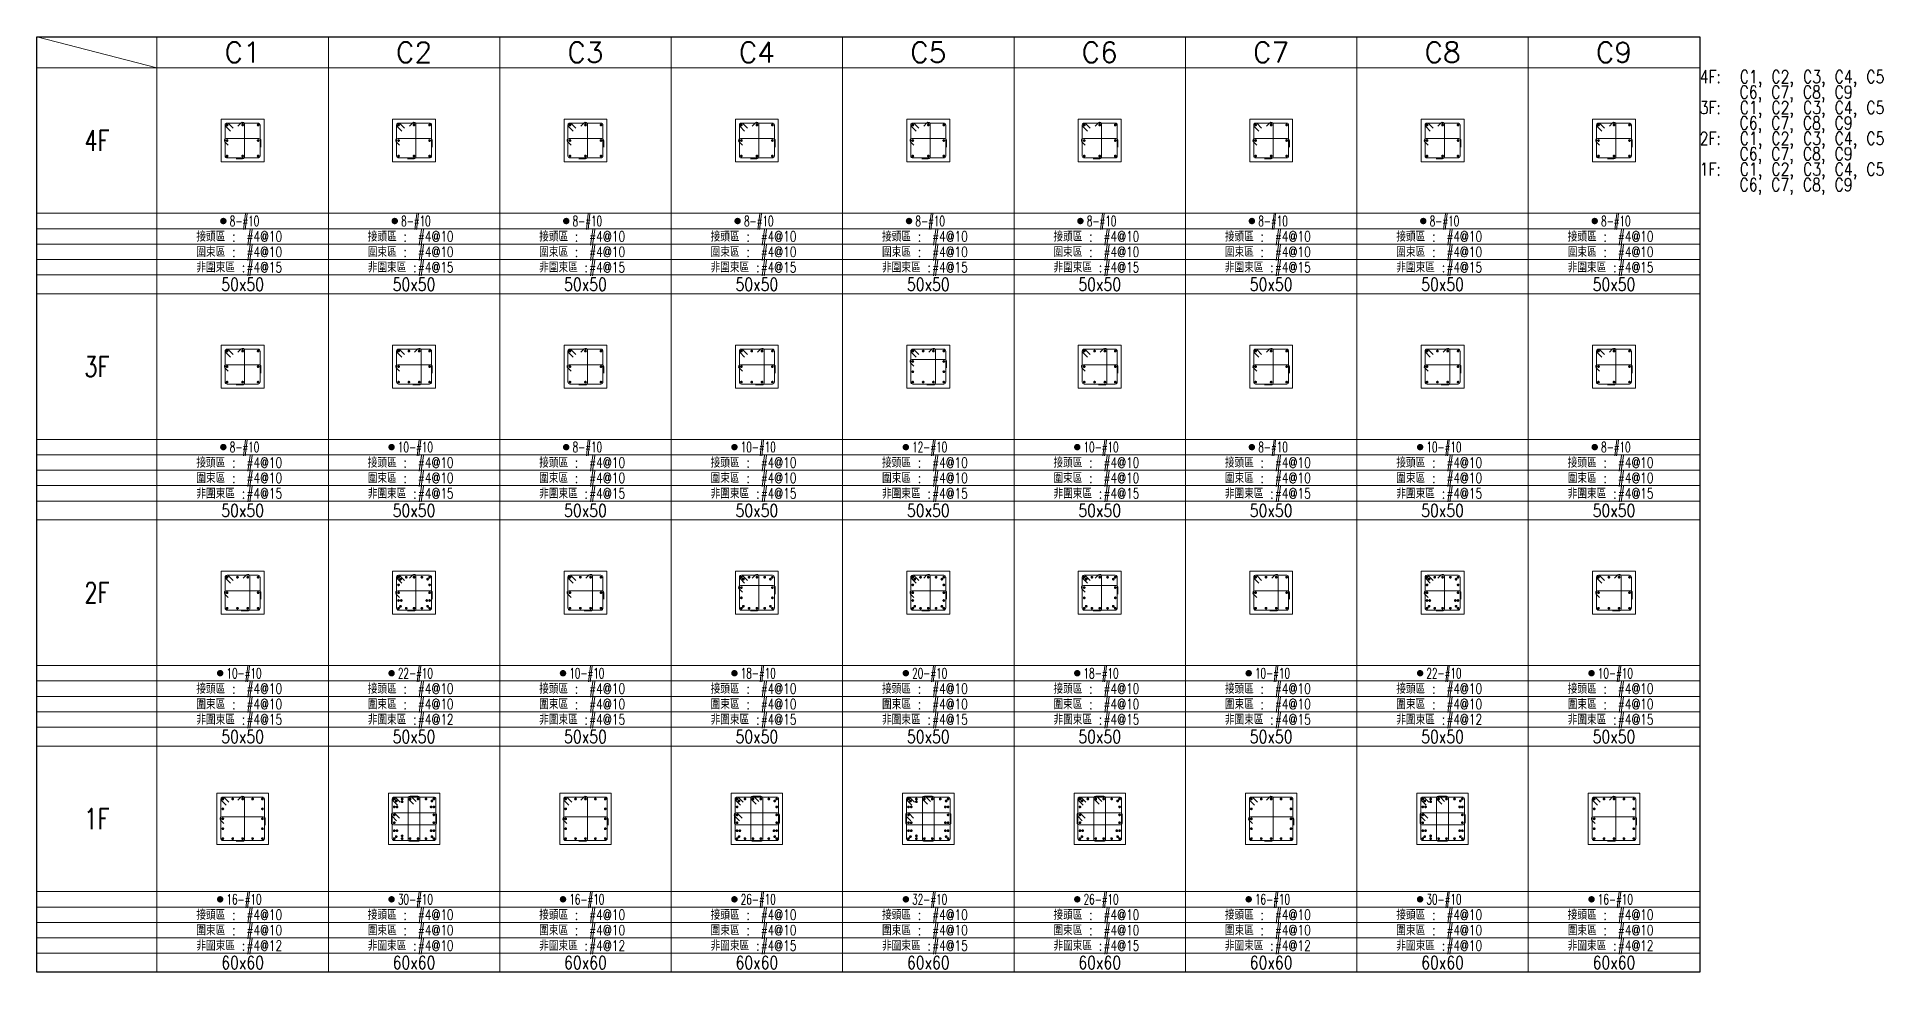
# Model space of a CAD drawing. Header units: millimetres. Extents: x 0 to 4000, y -3150 to -150.
# Drawn here: x 1030 to 3184, y -2196 to -1104 of the extents above; entities that cross this region are included whole.
import ezdxf
from ezdxf.enums import TextEntityAlignment as Align

# ---------------------------------------------------------------- set-up
doc = ezdxf.new("R2010")
doc.units = ezdxf.units.MM
for name, color, linetype in [('col.floorgroup', 132, 'Continuous'), ('column.section', 2, 'Continuous'), ('GirdBoundary', 132, 'Continuous'), ('GirdInner', 132, 'Continuous'), ('main.dot', 2, 'Continuous'), ('摘要資訊', 30, 'Continuous'), ('文字-主筋根數', 132, 'Continuous'), ('文字-剪力筋', 132, 'Continuous'), ('文字-剪力筋-BC', 132, 'Continuous'), ('文字-剪力筋-圍束區', 132, 'Continuous'), ('文字-斷面尺寸', 132, 'Continuous'), ('文字-柱線名稱', 132, 'Continuous'), ('箍筋線', 2, 'Continuous')]:
    doc.layers.add(name, color=color, linetype=linetype)
doc.styles.add('txt', font='txt.shx', dxfattribs={"height": 0.2, "bigfont": 'chineset.shx'})

msp = doc.modelspace()

# ---------------------------------------------------------------- texts
at = {"layer": 'col.floorgroup', "style": 'txt', "width": 0.75}
for s, p in [('4F', (1100, -1225)), ('3F', (1100, -1489)), ('2F', (1100, -1753)), ('1F', (1100, -2017))]:
    msp.add_text(s, height=24, dxfattribs=at).set_placement(p, align=Align.MIDDLE)
at = {"layer": '摘要資訊', "style": 'txt', "width": 0.8}
for s, p in [('4F:', (2970, -1158)), ('    C6, C7, C8, C9', (2970, -1176)), (' C1, C2, C3, C4, C5', (3006, -1158)), ('3F:', (2970, -1194)), (' C1, C2, C3, C4, C5', (3006, -1194)), ('    C6, C7, C8, C9', (2970, -1212)), ('2F:', (2970, -1230)), (' C1, C2, C3, C4, C5', (3006, -1230)), ('    C6, C7, C8, C9', (2970, -1248)), ('1F:', (2970, -1266)), ('    C6, C7, C8, C9', (2970, -1284)), (' C1, C2, C3, C4, C5', (3006, -1266))]:
    msp.add_text(s, height=15, dxfattribs=at).set_placement(p)
at = {"layer": '文字-主筋根數', "style": 'txt', "width": 0.625}
for s, p in [('8-#10', (1255, -1319)), ('8-#10', (1455, -1319)), ('8-#10', (1655, -1319)), ('8-#10', (1855, -1319)), ('8-#10', (2055, -1319)), ('8-#10', (2255, -1319)), ('8-#10', (2455, -1319)), ('8-#10', (2655, -1319)), ('8-#10', (2855, -1319)), ('8-#10', (1255, -1583)), ('10-#10', (1451.2, -1583)), ('8-#10', (1655, -1583)), ('10-#10', (1851.2, -1583)), ('12-#10', (2051.2, -1583)), ('10-#10', (2251.2, -1583)), ('8-#10', (2455, -1583)), ('10-#10', (2651.2, -1583)), ('8-#10', (2855, -1583)), ('10-#10', (1251.2, -1847)), ('22-#10', (1451.2, -1847)), ('10-#10', (1651.2, -1847)), ('18-#10', (1851.2, -1847)), ('20-#10', (2051.2, -1847)), ('18-#10', (2251.2, -1847)), ('10-#10', (2451.2, -1847)), ('22-#10', (2651.2, -1847)), ('10-#10', (2851.2, -1847)), ('16-#10', (1251.2, -2111)), ('30-#10', (1451.2, -2111)), ('16-#10', (1651.2, -2111)), ('26-#10', (1851.2, -2111)), ('32-#10', (2051.2, -2111)), ('26-#10', (2251.2, -2111)), ('16-#10', (2451.2, -2111)), ('30-#10', (2651.2, -2111)), ('16-#10', (2851.2, -2111))]:
    msp.add_text(s, height=12, dxfattribs=at).set_placement(p, align=Align.MIDDLE_LEFT)
at = {"layer": '文字-剪力筋', "style": 'txt', "width": 0.75}
for s, p in [('非圍束區 :', (1216, -1373)), ('#4@15', (1274.5, -1373)), ('非圍束區 :', (1416, -1373)), ('#4@15', (1474.5, -1373)), ('非圍束區 :', (1616, -1373)), ('#4@15', (1674.5, -1373)), ('非圍束區 :', (1816, -1373)), ('#4@15', (1874.5, -1373)), ('非圍束區 :', (2016, -1373)), ('#4@15', (2074.5, -1373)), ('非圍束區 :', (2216, -1373)), ('#4@15', (2274.5, -1373)), ('非圍束區 :', (2416, -1373)), ('#4@15', (2474.5, -1373)), ('非圍束區 :', (2616, -1373)), ('#4@15', (2674.5, -1373)), ('非圍束區 :', (2816, -1373)), ('#4@15', (2874.5, -1373)), ('非圍束區 :', (1216, -1637)), ('#4@15', (1274.5, -1637)), ('非圍束區 :', (1416, -1637)), ('#4@15', (1474.5, -1637)), ('非圍束區 :', (1616, -1637)), ('#4@15', (1674.5, -1637)), ('非圍束區 :', (1816, -1637)), ('#4@15', (1874.5, -1637)), ('非圍束區 :', (2016, -1637)), ('#4@15', (2074.5, -1637)), ('非圍束區 :', (2216, -1637)), ('#4@15', (2274.5, -1637)), ('非圍束區 :', (2416, -1637)), ('#4@15', (2474.5, -1637)), ('非圍束區 :', (2616, -1637)), ('#4@15', (2674.5, -1637)), ('非圍束區 :', (2816, -1637)), ('#4@15', (2874.5, -1637)), ('非圍束區 :', (1216, -1901)), ('#4@15', (1274.5, -1901)), ('非圍束區 :', (1416, -1901)), ('#4@12', (1474.5, -1901)), ('非圍束區 :', (1616, -1901)), ('#4@15', (1674.5, -1901)), ('非圍束區 :', (1816, -1901)), ('#4@15', (1874.5, -1901)), ('非圍束區 :', (2016, -1901)), ('#4@15', (2074.5, -1901)), ('非圍束區 :', (2216, -1901)), ('#4@15', (2274.5, -1901)), ('非圍束區 :', (2416, -1901)), ('#4@15', (2474.5, -1901)), ('非圍束區 :', (2616, -1901)), ('#4@12', (2674.5, -1901)), ('非圍束區 :', (2816, -1901)), ('#4@15', (2874.5, -1901)), ('非圍束區 :', (1216, -2165)), ('#4@12', (1274.5, -2165)), ('非圍束區 :', (1416, -2165)), ('#4@10', (1474.5, -2165)), ('非圍束區 :', (1616, -2165)), ('#4@12', (1674.5, -2165)), ('非圍束區 :', (1816, -2165)), ('#4@15', (1874.5, -2165)), ('非圍束區 :', (2016, -2165)), ('#4@15', (2074.5, -2165)), ('非圍束區 :', (2216, -2165)), ('#4@15', (2274.5, -2165)), ('非圍束區 :', (2416, -2165)), ('#4@12', (2474.5, -2165)), ('非圍束區 :', (2616, -2165)), ('#4@10', (2674.5, -2165)), ('非圍束區 :', (2816, -2165)), ('#4@12', (2874.5, -2165))]:
    msp.add_text(s, height=12, dxfattribs=at).set_placement(p, align=Align.MIDDLE_LEFT)
at = {"layer": '文字-剪力筋-BC', "style": 'txt', "width": 0.75}
for s, p in [('接頭區 :', (1216, -1337)), ('#4@10', (1274.5, -1337)), ('接頭區 :', (1416, -1337)), ('#4@10', (1474.5, -1337)), ('接頭區 :', (1616, -1337)), ('#4@10', (1674.5, -1337)), ('接頭區 :', (1816, -1337)), ('#4@10', (1874.5, -1337)), ('接頭區 :', (2016, -1337)), ('#4@10', (2074.5, -1337)), ('接頭區 :', (2216, -1337)), ('#4@10', (2274.5, -1337)), ('接頭區 :', (2416, -1337)), ('#4@10', (2474.5, -1337)), ('接頭區 :', (2616, -1337)), ('#4@10', (2674.5, -1337)), ('接頭區 :', (2816, -1337)), ('#4@10', (2874.5, -1337)), ('接頭區 :', (1216, -1601)), ('#4@10', (1274.5, -1601)), ('接頭區 :', (1416, -1601)), ('#4@10', (1474.5, -1601)), ('接頭區 :', (1616, -1601)), ('#4@10', (1674.5, -1601)), ('接頭區 :', (1816, -1601)), ('#4@10', (1874.5, -1601)), ('接頭區 :', (2016, -1601)), ('#4@10', (2074.5, -1601)), ('接頭區 :', (2216, -1601)), ('#4@10', (2274.5, -1601)), ('接頭區 :', (2416, -1601)), ('#4@10', (2474.5, -1601)), ('接頭區 :', (2616, -1601)), ('#4@10', (2674.5, -1601)), ('接頭區 :', (2816, -1601)), ('#4@10', (2874.5, -1601)), ('接頭區 :', (1216, -1865)), ('#4@10', (1274.5, -1865)), ('接頭區 :', (1416, -1865)), ('#4@10', (1474.5, -1865)), ('接頭區 :', (1616, -1865)), ('#4@10', (1674.5, -1865)), ('接頭區 :', (1816, -1865)), ('#4@10', (1874.5, -1865)), ('接頭區 :', (2016, -1865)), ('#4@10', (2074.5, -1865)), ('接頭區 :', (2216, -1865)), ('#4@10', (2274.5, -1865)), ('接頭區 :', (2416, -1865)), ('#4@10', (2474.5, -1865)), ('接頭區 :', (2616, -1865)), ('#4@10', (2674.5, -1865)), ('接頭區 :', (2816, -1865)), ('#4@10', (2874.5, -1865)), ('接頭區 :', (1216, -2129)), ('#4@10', (1274.5, -2129)), ('接頭區 :', (1416, -2129)), ('#4@10', (1474.5, -2129)), ('接頭區 :', (1616, -2129)), ('#4@10', (1674.5, -2129)), ('接頭區 :', (1816, -2129)), ('#4@10', (1874.5, -2129)), ('接頭區 :', (2016, -2129)), ('#4@10', (2074.5, -2129)), ('接頭區 :', (2216, -2129)), ('#4@10', (2274.5, -2129)), ('接頭區 :', (2416, -2129)), ('#4@10', (2474.5, -2129)), ('接頭區 :', (2616, -2129)), ('#4@10', (2674.5, -2129)), ('接頭區 :', (2816, -2129)), ('#4@10', (2874.5, -2129))]:
    msp.add_text(s, height=12, dxfattribs=at).set_placement(p, align=Align.MIDDLE_LEFT)
at = {"layer": '文字-剪力筋-圍束區', "style": 'txt', "width": 0.75}
for s, p in [('圍束區 :', (1216, -1355)), ('#4@10', (1274.5, -1355)), ('圍束區 :', (1416, -1355)), ('#4@10', (1474.5, -1355)), ('圍束區 :', (1616, -1355)), ('#4@10', (1674.5, -1355)), ('圍束區 :', (1816, -1355)), ('#4@10', (1874.5, -1355)), ('圍束區 :', (2016, -1355)), ('#4@10', (2074.5, -1355)), ('圍束區 :', (2216, -1355)), ('#4@10', (2274.5, -1355)), ('圍束區 :', (2416, -1355)), ('#4@10', (2474.5, -1355)), ('圍束區 :', (2616, -1355)), ('#4@10', (2674.5, -1355)), ('圍束區 :', (2816, -1355)), ('#4@10', (2874.5, -1355)), ('圍束區 :', (1216, -1619)), ('#4@10', (1274.5, -1619)), ('圍束區 :', (1416, -1619)), ('#4@10', (1474.5, -1619)), ('圍束區 :', (1616, -1619)), ('#4@10', (1674.5, -1619)), ('圍束區 :', (1816, -1619)), ('#4@10', (1874.5, -1619)), ('圍束區 :', (2016, -1619)), ('#4@10', (2074.5, -1619)), ('圍束區 :', (2216, -1619)), ('#4@10', (2274.5, -1619)), ('圍束區 :', (2416, -1619)), ('#4@10', (2474.5, -1619)), ('圍束區 :', (2616, -1619)), ('#4@10', (2674.5, -1619)), ('圍束區 :', (2816, -1619)), ('#4@10', (2874.5, -1619)), ('圍束區 :', (1216, -1883)), ('#4@10', (1274.5, -1883)), ('圍束區 :', (1416, -1883)), ('#4@10', (1474.5, -1883)), ('圍束區 :', (1616, -1883)), ('#4@10', (1674.5, -1883)), ('圍束區 :', (1816, -1883)), ('#4@10', (1874.5, -1883)), ('圍束區 :', (2016, -1883)), ('#4@10', (2074.5, -1883)), ('圍束區 :', (2216, -1883)), ('#4@10', (2274.5, -1883)), ('圍束區 :', (2416, -1883)), ('#4@10', (2474.5, -1883)), ('圍束區 :', (2616, -1883)), ('#4@10', (2674.5, -1883)), ('圍束區 :', (2816, -1883)), ('#4@10', (2874.5, -1883)), ('圍束區 :', (1216, -2147)), ('#4@10', (1274.5, -2147)), ('圍束區 :', (1416, -2147)), ('#4@10', (1474.5, -2147)), ('圍束區 :', (1616, -2147)), ('#4@10', (1674.5, -2147)), ('圍束區 :', (1816, -2147)), ('#4@10', (1874.5, -2147)), ('圍束區 :', (2016, -2147)), ('#4@10', (2074.5, -2147)), ('圍束區 :', (2216, -2147)), ('#4@10', (2274.5, -2147)), ('圍束區 :', (2416, -2147)), ('#4@10', (2474.5, -2147)), ('圍束區 :', (2616, -2147)), ('#4@10', (2674.5, -2147)), ('圍束區 :', (2816, -2147)), ('#4@10', (2874.5, -2147))]:
    msp.add_text(s, height=12, dxfattribs=at).set_placement(p, align=Align.MIDDLE_LEFT)
at = {"layer": '文字-斷面尺寸', "style": 'txt', "width": 0.8}
for s, p in [('50x50', (1270, -1393)), ('50x50', (1470, -1393)), ('50x50', (1670, -1393)), ('50x50', (1870, -1393)), ('50x50', (2070, -1393)), ('50x50', (2270, -1393)), ('50x50', (2470, -1393)), ('50x50', (2670, -1393)), ('50x50', (2870, -1393)), ('50x50', (1270, -1657)), ('50x50', (1470, -1657)), ('50x50', (1670, -1657)), ('50x50', (1870, -1657)), ('50x50', (2070, -1657)), ('50x50', (2270, -1657)), ('50x50', (2470, -1657)), ('50x50', (2670, -1657)), ('50x50', (2870, -1657)), ('50x50', (1270, -1921)), ('50x50', (1470, -1921)), ('50x50', (1670, -1921)), ('50x50', (1870, -1921)), ('50x50', (2070, -1921)), ('50x50', (2270, -1921)), ('50x50', (2470, -1921)), ('50x50', (2670, -1921)), ('50x50', (2870, -1921)), ('60x60', (1270, -2185)), ('60x60', (1470, -2185)), ('60x60', (1670, -2185)), ('60x60', (1870, -2185)), ('60x60', (2070, -2185)), ('60x60', (2270, -2185)), ('60x60', (2470, -2185)), ('60x60', (2670, -2185)), ('60x60', (2870, -2185))]:
    msp.add_text(s, height=15, dxfattribs=at).set_placement(p, align=Align.MIDDLE)
at = {"layer": '文字-柱線名稱', "style": 'txt'}
for s, p in [('C1', (1270, -1122)), ('C2', (1470, -1122)), ('C3', (1670, -1122)), ('C4', (1870, -1122)), ('C5', (2070, -1122)), ('C6', (2270, -1122)), ('C7', (2470, -1122)), ('C8', (2670, -1122)), ('C9', (2870, -1122))]:
    msp.add_text(s, height=24, dxfattribs=at).set_placement(p, align=Align.MIDDLE)

# ---------------------------------------------------------------- blocks, each defined once
blk = doc.blocks.new('Circle_Filled')
at = {"const_width": 0.5}
blk.add_lwpolyline([(-0.25, 0, 1), (0.25, 0, 1)], format="xyb", close=True, dxfattribs=at)

# ---------------------------------------------------------------- linework, layer by layer
at = {"layer": 'column.section', "lineweight": 5}
for points in [[(1245, -1250), (1295, -1250), (1295, -1200), (1245, -1200), (1245, -1250)], [(1445, -1250), (1495, -1250), (1495, -1200), (1445, -1200), (1445, -1250)], [(1645, -1250), (1695, -1250), (1695, -1200), (1645, -1200), (1645, -1250)], [(1845, -1250), (1895, -1250), (1895, -1200), (1845, -1200), (1845, -1250)], [(2045, -1250), (2095, -1250), (2095, -1200), (2045, -1200), (2045, -1250)], [(2245, -1250), (2295, -1250), (2295, -1200), (2245, -1200), (2245, -1250)], [(2445, -1250), (2495, -1250), (2495, -1200), (2445, -1200), (2445, -1250)], [(2645, -1250), (2695, -1250), (2695, -1200), (2645, -1200), (2645, -1250)], [(2845, -1250), (2895, -1250), (2895, -1200), (2845, -1200), (2845, -1250)], [(1245, -1514), (1295, -1514), (1295, -1464), (1245, -1464), (1245, -1514)], [(1445, -1514), (1495, -1514), (1495, -1464), (1445, -1464), (1445, -1514)], [(1645, -1514), (1695, -1514), (1695, -1464), (1645, -1464), (1645, -1514)], [(1845, -1514), (1895, -1514), (1895, -1464), (1845, -1464), (1845, -1514)], [(2045, -1514), (2095, -1514), (2095, -1464), (2045, -1464), (2045, -1514)], [(2245, -1514), (2295, -1514), (2295, -1464), (2245, -1464), (2245, -1514)], [(2445, -1514), (2495, -1514), (2495, -1464), (2445, -1464), (2445, -1514)], [(2645, -1514), (2695, -1514), (2695, -1464), (2645, -1464), (2645, -1514)], [(2845, -1514), (2895, -1514), (2895, -1464), (2845, -1464), (2845, -1514)], [(1245, -1778), (1295, -1778), (1295, -1728), (1245, -1728), (1245, -1778)], [(1445, -1778), (1495, -1778), (1495, -1728), (1445, -1728), (1445, -1778)], [(1645, -1778), (1695, -1778), (1695, -1728), (1645, -1728), (1645, -1778)], [(1845, -1778), (1895, -1778), (1895, -1728), (1845, -1728), (1845, -1778)], [(2045, -1778), (2095, -1778), (2095, -1728), (2045, -1728), (2045, -1778)], [(2245, -1778), (2295, -1778), (2295, -1728), (2245, -1728), (2245, -1778)], [(2445, -1778), (2495, -1778), (2495, -1728), (2445, -1728), (2445, -1778)], [(2645, -1778), (2695, -1778), (2695, -1728), (2645, -1728), (2645, -1778)], [(2845, -1778), (2895, -1778), (2895, -1728), (2845, -1728), (2845, -1778)], [(1240, -2047), (1300, -2047), (1300, -1987), (1240, -1987), (1240, -2047)], [(1440, -2047), (1500, -2047), (1500, -1987), (1440, -1987), (1440, -2047)], [(1640, -2047), (1700, -2047), (1700, -1987), (1640, -1987), (1640, -2047)], [(1840, -2047), (1900, -2047), (1900, -1987), (1840, -1987), (1840, -2047)], [(2040, -2047), (2100, -2047), (2100, -1987), (2040, -1987), (2040, -2047)], [(2240, -2047), (2300, -2047), (2300, -1987), (2240, -1987), (2240, -2047)], [(2440, -2047), (2500, -2047), (2500, -1987), (2440, -1987), (2440, -2047)], [(2640, -2047), (2700, -2047), (2700, -1987), (2640, -1987), (2640, -2047)], [(2840, -2047), (2900, -2047), (2900, -1987), (2840, -1987), (2840, -2047)]]:
    msp.add_lwpolyline(points, dxfattribs=at)
at = {"layer": 'GirdBoundary', "lineweight": 30}
msp.add_lwpolyline([(1030, -1104), (2970, -1104), (2970, -2196), (1030, -2196), (1030, -1104)], dxfattribs=at)
at = {"layer": 'GirdInner', "lineweight": 5}
for points in [[(1030, -1104), (1170, -1140)], [(1170, -1104), (1170, -2196)], [(1370, -1104), (1370, -2196)], [(1570, -1104), (1570, -2196)], [(1770, -1104), (1770, -2196)], [(1970, -1104), (1970, -2196)], [(2170, -1104), (2170, -2196)], [(2370, -1104), (2370, -2196)], [(2570, -1104), (2570, -2196)], [(2770, -1104), (2770, -2196)], [(1030, -1140), (2970, -1140)], [(1030, -1310), (2970, -1310)], [(1030, -1328), (2970, -1328)], [(1030, -1346), (2970, -1346)], [(1030, -1364), (2970, -1364)], [(1030, -1382), (2970, -1382)], [(1030, -1404), (2970, -1404)], [(1030, -1574), (2970, -1574)], [(1030, -1592), (2970, -1592)], [(1030, -1610), (2970, -1610)], [(1030, -1628), (2970, -1628)], [(1030, -1646), (2970, -1646)], [(1030, -1668), (2970, -1668)], [(1030, -1838), (2970, -1838)], [(1030, -1856), (2970, -1856)], [(1030, -1874), (2970, -1874)], [(1030, -1892), (2970, -1892)], [(1030, -1910), (2970, -1910)], [(1030, -1932), (2970, -1932)], [(1030, -2102), (2970, -2102)], [(1030, -2120), (2970, -2120)], [(1030, -2138), (2970, -2138)], [(1030, -2156), (2970, -2156)], [(1030, -2174), (2970, -2174)]]:
    msp.add_lwpolyline(points, dxfattribs=at)
at = {"layer": '箍筋線', "lineweight": 5}
for points in [[(1258.9, -1210.7), (1253.5, -1205.3, 0.668179), (1249.6, -1206.9), (1249.6, -1243.1, 0.414214), (1251.9, -1245.4), (1288.1, -1245.4, 0.414214), (1290.4, -1243.1), (1290.4, -1206.9, 0.414214), (1288.1, -1204.6), (1251.9, -1204.6, 0.668179), (1250.3, -1208.5), (1255.7, -1213.9)], [(1264.6, -1208.2), (1268.4, -1204.3, -0.668179), (1272.2, -1205.9), (1272.2, -1244.1, -0.414214), (1270, -1246.3), (1262.4, -1246.3)], [(1458.9, -1210.7), (1453.5, -1205.3, 0.668179), (1449.6, -1206.9), (1449.6, -1243.1, 0.414214), (1451.9, -1245.4), (1488.1, -1245.4, 0.414214), (1490.4, -1243.1), (1490.4, -1206.9, 0.414214), (1488.1, -1204.6), (1451.9, -1204.6, 0.668179), (1450.3, -1208.5), (1455.7, -1213.9)], [(1464.6, -1208.2), (1468.4, -1204.3, -0.668179), (1472.2, -1205.9), (1472.2, -1244.1, -0.414214), (1470, -1246.3), (1462.4, -1246.3)], [(1658.9, -1210.7), (1653.5, -1205.3, 0.668179), (1649.6, -1206.9), (1649.6, -1243.1, 0.414214), (1651.9, -1245.4), (1688.1, -1245.4, 0.414214), (1690.4, -1243.1), (1690.4, -1206.9, 0.414214), (1688.1, -1204.6), (1651.9, -1204.6, 0.668179), (1650.3, -1208.5), (1655.7, -1213.9)], [(1664.6, -1208.2), (1668.4, -1204.3, -0.668179), (1672.2, -1205.9), (1672.2, -1244.1, -0.414214), (1670, -1246.3), (1662.4, -1246.3)], [(1858.9, -1210.7), (1853.5, -1205.3, 0.668179), (1849.6, -1206.9), (1849.6, -1243.1, 0.414214), (1851.9, -1245.4), (1888.1, -1245.4, 0.414214), (1890.4, -1243.1), (1890.4, -1206.9, 0.414214), (1888.1, -1204.6), (1851.9, -1204.6, 0.668179), (1850.3, -1208.5), (1855.7, -1213.9)], [(1864.6, -1208.2), (1868.4, -1204.3, -0.668179), (1872.2, -1205.9), (1872.2, -1244.1, -0.414214), (1870, -1246.3), (1862.4, -1246.3)], [(2058.9, -1210.7), (2053.5, -1205.3, 0.668179), (2049.6, -1206.9), (2049.6, -1243.1, 0.414214), (2051.9, -1245.4), (2088.1, -1245.4, 0.414214), (2090.4, -1243.1), (2090.4, -1206.9, 0.414214), (2088.1, -1204.6), (2051.9, -1204.6, 0.668179), (2050.3, -1208.5), (2055.7, -1213.9)], [(2064.6, -1208.2), (2068.4, -1204.3, -0.668179), (2072.2, -1205.9), (2072.2, -1244.1, -0.414214), (2070, -1246.3), (2062.4, -1246.3)], [(2258.9, -1210.7), (2253.5, -1205.3, 0.668179), (2249.6, -1206.9), (2249.6, -1243.1, 0.414214), (2251.9, -1245.4), (2288.1, -1245.4, 0.414214), (2290.4, -1243.1), (2290.4, -1206.9, 0.414214), (2288.1, -1204.6), (2251.9, -1204.6, 0.668179), (2250.3, -1208.5), (2255.7, -1213.9)], [(2264.6, -1208.2), (2268.4, -1204.3, -0.668179), (2272.2, -1205.9), (2272.2, -1244.1, -0.414214), (2270, -1246.3), (2262.4, -1246.3)], [(2458.9, -1210.7), (2453.5, -1205.3, 0.668179), (2449.6, -1206.9), (2449.6, -1243.1, 0.414214), (2451.9, -1245.4), (2488.1, -1245.4, 0.414214), (2490.4, -1243.1), (2490.4, -1206.9, 0.414214), (2488.1, -1204.6), (2451.9, -1204.6, 0.668179), (2450.3, -1208.5), (2455.7, -1213.9)], [(2464.6, -1208.2), (2468.4, -1204.3, -0.668179), (2472.2, -1205.9), (2472.2, -1244.1, -0.414214), (2470, -1246.3), (2462.4, -1246.3)], [(2658.9, -1210.7), (2653.5, -1205.3, 0.668179), (2649.6, -1206.9), (2649.6, -1243.1, 0.414214), (2651.9, -1245.4), (2688.1, -1245.4, 0.414214), (2690.4, -1243.1), (2690.4, -1206.9, 0.414214), (2688.1, -1204.6), (2651.9, -1204.6, 0.668179), (2650.3, -1208.5), (2655.7, -1213.9)], [(2664.6, -1208.2), (2668.4, -1204.3, -0.668179), (2672.2, -1205.9), (2672.2, -1244.1, -0.414214), (2670, -1246.3), (2662.4, -1246.3)], [(2858.9, -1210.7), (2853.5, -1205.3, 0.668179), (2849.6, -1206.9), (2849.6, -1243.1, 0.414214), (2851.9, -1245.4), (2888.1, -1245.4, 0.414214), (2890.4, -1243.1), (2890.4, -1206.9, 0.414214), (2888.1, -1204.6), (2851.9, -1204.6, 0.668179), (2850.3, -1208.5), (2855.7, -1213.9)], [(2864.6, -1208.2), (2868.4, -1204.3, -0.668179), (2872.2, -1205.9), (2872.2, -1244.1, -0.414214), (2870, -1246.3), (2862.4, -1246.3)], [(1253.2, -1230.4), (1249.3, -1226.6, -0.668179), (1250.9, -1222.8), (1289.1, -1222.8, -0.414214), (1291.3, -1225), (1291.3, -1232.6)], [(1453.2, -1230.4), (1449.3, -1226.6, -0.668179), (1450.9, -1222.8), (1489.1, -1222.8, -0.414214), (1491.3, -1225), (1491.3, -1232.6)], [(1653.2, -1230.4), (1649.3, -1226.6, -0.668179), (1650.9, -1222.8), (1689.1, -1222.8, -0.414214), (1691.3, -1225), (1691.3, -1232.6)], [(1853.2, -1230.4), (1849.3, -1226.6, -0.668179), (1850.9, -1222.8), (1889.1, -1222.8, -0.414214), (1891.3, -1225), (1891.3, -1232.6)], [(2053.2, -1230.4), (2049.3, -1226.6, -0.668179), (2050.9, -1222.8), (2089.1, -1222.8, -0.414214), (2091.3, -1225), (2091.3, -1232.6)], [(2253.2, -1230.4), (2249.3, -1226.6, -0.668179), (2250.9, -1222.8), (2289.1, -1222.8, -0.414214), (2291.3, -1225), (2291.3, -1232.6)], [(2453.2, -1230.4), (2449.3, -1226.6, -0.668179), (2450.9, -1222.8), (2489.1, -1222.8, -0.414214), (2491.3, -1225), (2491.3, -1232.6)], [(2653.2, -1230.4), (2649.3, -1226.6, -0.668179), (2650.9, -1222.8), (2689.1, -1222.8, -0.414214), (2691.3, -1225), (2691.3, -1232.6)], [(2853.2, -1230.4), (2849.3, -1226.6, -0.668179), (2850.9, -1222.8), (2889.1, -1222.8, -0.414214), (2891.3, -1225), (2891.3, -1232.6)], [(1258.9, -1474.7), (1253.5, -1469.3, 0.668179), (1249.6, -1470.9), (1249.6, -1507.1, 0.414214), (1251.9, -1509.4), (1288.1, -1509.4, 0.414214), (1290.4, -1507.1), (1290.4, -1470.9, 0.414214), (1288.1, -1468.6), (1251.9, -1468.6, 0.668179), (1250.3, -1472.5), (1255.7, -1477.9)], [(1264.6, -1472.2), (1268.4, -1468.3, -0.668179), (1272.2, -1469.9), (1272.2, -1508.1, -0.414214), (1270, -1510.3), (1262.4, -1510.3)], [(1458.9, -1474.7), (1453.5, -1469.3, 0.668179), (1449.6, -1470.9), (1449.6, -1507.1, 0.414214), (1451.9, -1509.4), (1488.1, -1509.4, 0.414214), (1490.4, -1507.1), (1490.4, -1470.9, 0.414214), (1488.1, -1468.6), (1451.9, -1468.6, 0.668179), (1450.3, -1472.5), (1455.7, -1477.9)], [(1470.6, -1472.2), (1474.5, -1468.3, -0.668179), (1478.3, -1469.9), (1478.3, -1508.1, -0.414214), (1476, -1510.3), (1468.4, -1510.3)], [(1658.9, -1474.7), (1653.5, -1469.3, 0.668179), (1649.6, -1470.9), (1649.6, -1507.1, 0.414214), (1651.9, -1509.4), (1688.1, -1509.4, 0.414214), (1690.4, -1507.1), (1690.4, -1470.9, 0.414214), (1688.1, -1468.6), (1651.9, -1468.6, 0.668179), (1650.3, -1472.5), (1655.7, -1477.9)], [(1664.6, -1472.2), (1668.4, -1468.3, -0.668179), (1672.2, -1469.9), (1672.2, -1508.1, -0.414214), (1670, -1510.3), (1662.4, -1510.3)], [(1858.9, -1474.7), (1853.5, -1469.3, 0.668179), (1849.6, -1470.9), (1849.6, -1507.1, 0.414214), (1851.9, -1509.4), (1888.1, -1509.4, 0.414214), (1890.4, -1507.1), (1890.4, -1470.9, 0.414214), (1888.1, -1468.6), (1851.9, -1468.6, 0.668179), (1850.3, -1472.5), (1855.7, -1477.9)], [(1870.6, -1472.2), (1874.5, -1468.3, -0.668179), (1878.3, -1469.9), (1878.3, -1508.1, -0.414214), (1876, -1510.3), (1868.4, -1510.3)], [(2053.2, -1488.4), (2049.3, -1484.5, -0.668179), (2050.9, -1480.7), (2089.1, -1480.7, -0.414214), (2091.3, -1483), (2091.3, -1490.6)], [(2058.9, -1474.7), (2053.5, -1469.3, 0.668179), (2049.6, -1470.9), (2049.6, -1507.1, 0.414214), (2051.9, -1509.4), (2088.1, -1509.4, 0.414214), (2090.4, -1507.1), (2090.4, -1470.9, 0.414214), (2088.1, -1468.6), (2051.9, -1468.6, 0.668179), (2050.3, -1472.5), (2055.7, -1477.9)], [(2070.6, -1472.2), (2074.5, -1468.3, -0.668179), (2078.3, -1469.9), (2078.3, -1508.1, -0.414214), (2076, -1510.3), (2068.4, -1510.3)], [(2258.9, -1474.7), (2253.5, -1469.3, 0.668179), (2249.6, -1470.9), (2249.6, -1507.1, 0.414214), (2251.9, -1509.4), (2288.1, -1509.4, 0.414214), (2290.4, -1507.1), (2290.4, -1470.9, 0.414214), (2288.1, -1468.6), (2251.9, -1468.6, 0.668179), (2250.3, -1472.5), (2255.7, -1477.9)], [(2270.6, -1472.2), (2274.5, -1468.3, -0.668179), (2278.3, -1469.9), (2278.3, -1508.1, -0.414214), (2276, -1510.3), (2268.4, -1510.3)], [(2458.9, -1474.7), (2453.5, -1469.3, 0.668179), (2449.6, -1470.9), (2449.6, -1507.1, 0.414214), (2451.9, -1509.4), (2488.1, -1509.4, 0.414214), (2490.4, -1507.1), (2490.4, -1470.9, 0.414214), (2488.1, -1468.6), (2451.9, -1468.6, 0.668179), (2450.3, -1472.5), (2455.7, -1477.9)], [(2464.6, -1472.2), (2468.4, -1468.3, -0.668179), (2472.2, -1469.9), (2472.2, -1508.1, -0.414214), (2470, -1510.3), (2462.4, -1510.3)], [(2658.9, -1474.7), (2653.5, -1469.3, 0.668179), (2649.6, -1470.9), (2649.6, -1507.1, 0.414214), (2651.9, -1509.4), (2688.1, -1509.4, 0.414214), (2690.4, -1507.1), (2690.4, -1470.9, 0.414214), (2688.1, -1468.6), (2651.9, -1468.6, 0.668179), (2650.3, -1472.5), (2655.7, -1477.9)], [(2670.6, -1472.2), (2674.5, -1468.3, -0.668179), (2678.3, -1469.9), (2678.3, -1508.1, -0.414214), (2676, -1510.3), (2668.4, -1510.3)], [(2858.9, -1474.7), (2853.5, -1469.3, 0.668179), (2849.6, -1470.9), (2849.6, -1507.1, 0.414214), (2851.9, -1509.4), (2888.1, -1509.4, 0.414214), (2890.4, -1507.1), (2890.4, -1470.9, 0.414214), (2888.1, -1468.6), (2851.9, -1468.6, 0.668179), (2850.3, -1472.5), (2855.7, -1477.9)], [(2864.6, -1472.2), (2868.4, -1468.3, -0.668179), (2872.2, -1469.9), (2872.2, -1508.1, -0.414214), (2870, -1510.3), (2862.4, -1510.3)], [(1253.2, -1494.4), (1249.3, -1490.6, -0.668179), (1250.9, -1486.8), (1289.1, -1486.8, -0.414214), (1291.3, -1489), (1291.3, -1496.6)], [(1453.2, -1494.4), (1449.3, -1490.6, -0.668179), (1450.9, -1486.8), (1489.1, -1486.8, -0.414214), (1491.3, -1489), (1491.3, -1496.6)], [(1653.2, -1494.4), (1649.3, -1490.6, -0.668179), (1650.9, -1486.8), (1689.1, -1486.8, -0.414214), (1691.3, -1489), (1691.3, -1496.6)], [(1853.2, -1494.4), (1849.3, -1490.6, -0.668179), (1850.9, -1486.8), (1889.1, -1486.8, -0.414214), (1891.3, -1489), (1891.3, -1496.6)], [(2253.2, -1494.4), (2249.3, -1490.6, -0.668179), (2250.9, -1486.8), (2289.1, -1486.8, -0.414214), (2291.3, -1489), (2291.3, -1496.6)], [(2453.2, -1494.4), (2449.3, -1490.6, -0.668179), (2450.9, -1486.8), (2489.1, -1486.8, -0.414214), (2491.3, -1489), (2491.3, -1496.6)], [(2653.2, -1494.4), (2649.3, -1490.6, -0.668179), (2650.9, -1486.8), (2689.1, -1486.8, -0.414214), (2691.3, -1489), (2691.3, -1496.6)], [(2853.2, -1494.4), (2849.3, -1490.6, -0.668179), (2850.9, -1486.8), (2889.1, -1486.8, -0.414214), (2891.3, -1489), (2891.3, -1496.6)], [(1258.9, -1738.7), (1253.5, -1733.3, 0.668179), (1249.6, -1734.9), (1249.6, -1771.1, 0.414214), (1251.9, -1773.4), (1288.1, -1773.4, 0.414214), (1290.4, -1771.1), (1290.4, -1734.9, 0.414214), (1288.1, -1732.6), (1251.9, -1732.6, 0.668179), (1250.3, -1736.5), (1255.7, -1741.9)], [(1270.6, -1736.2), (1274.5, -1732.3, -0.668179), (1278.3, -1733.9), (1278.3, -1772.1, -0.414214), (1276, -1774.3), (1268.4, -1774.3)], [(1458.9, -1738.7), (1453.5, -1733.3, 0.668179), (1449.6, -1734.9), (1449.6, -1771.1, 0.414214), (1451.9, -1773.4), (1488.1, -1773.4, 0.414214), (1490.4, -1771.1), (1490.4, -1734.9, 0.414214), (1488.1, -1732.6), (1451.9, -1732.6, 0.668179), (1450.3, -1736.5), (1455.7, -1741.9)], [(1464.6, -1736.2), (1468.4, -1732.3, -0.668179), (1472.2, -1733.9), (1472.2, -1772.1, -0.414214), (1470, -1774.3), (1462.4, -1774.3)], [(1658.9, -1738.7), (1653.5, -1733.3, 0.668179), (1649.6, -1734.9), (1649.6, -1771.1, 0.414214), (1651.9, -1773.4), (1688.1, -1773.4, 0.414214), (1690.4, -1771.1), (1690.4, -1734.9, 0.414214), (1688.1, -1732.6), (1651.9, -1732.6, 0.668179), (1650.3, -1736.5), (1655.7, -1741.9)], [(1670.6, -1736.2), (1674.5, -1732.3, -0.668179), (1678.3, -1733.9), (1678.3, -1772.1, -0.414214), (1676, -1774.3), (1668.4, -1774.3)], [(1858.9, -1738.7), (1853.5, -1733.3, 0.668179), (1849.6, -1734.9), (1849.6, -1771.1, 0.414214), (1851.9, -1773.4), (1888.1, -1773.4, 0.414214), (1890.4, -1771.1), (1890.4, -1734.9, 0.414214), (1888.1, -1732.6), (1851.9, -1732.6, 0.668179), (1850.3, -1736.5), (1855.7, -1741.9)], [(1864.6, -1736.2), (1868.4, -1732.3, -0.668179), (1872.2, -1733.9), (1872.2, -1772.1, -0.414214), (1870, -1774.3), (1862.4, -1774.3)], [(2058.9, -1738.7), (2053.5, -1733.3, 0.668179), (2049.6, -1734.9), (2049.6, -1771.1, 0.414214), (2051.9, -1773.4), (2088.1, -1773.4, 0.414214), (2090.4, -1771.1), (2090.4, -1734.9, 0.414214), (2088.1, -1732.6), (2051.9, -1732.6, 0.668179), (2050.3, -1736.5), (2055.7, -1741.9)], [(2064.6, -1736.2), (2068.4, -1732.3, -0.668179), (2072.2, -1733.9), (2072.2, -1772.1, -0.414214), (2070, -1774.3), (2062.4, -1774.3)], [(2258.9, -1738.7), (2253.5, -1733.3, 0.668179), (2249.6, -1734.9), (2249.6, -1771.1, 0.414214), (2251.9, -1773.4), (2288.1, -1773.4, 0.414214), (2290.4, -1771.1), (2290.4, -1734.9, 0.414214), (2288.1, -1732.6), (2251.9, -1732.6, 0.668179), (2250.3, -1736.5), (2255.7, -1741.9)], [(2264.6, -1736.2), (2268.4, -1732.3, -0.668179), (2272.2, -1733.9), (2272.2, -1772.1, -0.414214), (2270, -1774.3), (2262.4, -1774.3)], [(2458.9, -1738.7), (2453.5, -1733.3, 0.668179), (2449.6, -1734.9), (2449.6, -1771.1, 0.414214), (2451.9, -1773.4), (2488.1, -1773.4, 0.414214), (2490.4, -1771.1), (2490.4, -1734.9, 0.414214), (2488.1, -1732.6), (2451.9, -1732.6, 0.668179), (2450.3, -1736.5), (2455.7, -1741.9)], [(2470.6, -1736.2), (2474.5, -1732.3, -0.668179), (2478.3, -1733.9), (2478.3, -1772.1, -0.414214), (2476, -1774.3), (2468.4, -1774.3)], [(2658.9, -1738.7), (2653.5, -1733.3, 0.668179), (2649.6, -1734.9), (2649.6, -1771.1, 0.414214), (2651.9, -1773.4), (2688.1, -1773.4, 0.414214), (2690.4, -1771.1), (2690.4, -1734.9, 0.414214), (2688.1, -1732.6), (2651.9, -1732.6, 0.668179), (2650.3, -1736.5), (2655.7, -1741.9)], [(2664.6, -1736.2), (2668.4, -1732.3, -0.668179), (2672.2, -1733.9), (2672.2, -1772.1, -0.414214), (2670, -1774.3), (2662.4, -1774.3)], [(2858.9, -1738.7), (2853.5, -1733.3, 0.668179), (2849.6, -1734.9), (2849.6, -1771.1, 0.414214), (2851.9, -1773.4), (2888.1, -1773.4, 0.414214), (2890.4, -1771.1), (2890.4, -1734.9, 0.414214), (2888.1, -1732.6), (2851.9, -1732.6, 0.668179), (2850.3, -1736.5), (2855.7, -1741.9)], [(2870.6, -1736.2), (2874.5, -1732.3, -0.668179), (2878.3, -1733.9), (2878.3, -1772.1, -0.414214), (2876, -1774.3), (2868.4, -1774.3)], [(1253.2, -1758.4), (1249.3, -1754.6, -0.668179), (1250.9, -1750.8), (1289.1, -1750.8, -0.414214), (1291.3, -1753), (1291.3, -1760.6)], [(1453.2, -1758.4), (1449.3, -1754.6, -0.668179), (1450.9, -1750.8), (1489.1, -1750.8, -0.414214), (1491.3, -1753), (1491.3, -1760.6)], [(1653.2, -1758.4), (1649.3, -1754.6, -0.668179), (1650.9, -1750.8), (1689.1, -1750.8, -0.414214), (1691.3, -1753), (1691.3, -1760.6)], [(1853.2, -1752.4), (1849.3, -1748.5, -0.668179), (1850.9, -1744.7), (1889.1, -1744.7, -0.414214), (1891.3, -1747), (1891.3, -1754.6)], [(2053.2, -1758.4), (2049.3, -1754.6, -0.668179), (2050.9, -1750.8), (2089.1, -1750.8, -0.414214), (2091.3, -1753), (2091.3, -1760.6)], [(2253.2, -1752.4), (2249.3, -1748.5, -0.668179), (2250.9, -1744.7), (2289.1, -1744.7, -0.414214), (2291.3, -1747), (2291.3, -1754.6)], [(2453.2, -1758.4), (2449.3, -1754.6, -0.668179), (2450.9, -1750.8), (2489.1, -1750.8, -0.414214), (2491.3, -1753), (2491.3, -1760.6)], [(2653.2, -1758.4), (2649.3, -1754.6, -0.668179), (2650.9, -1750.8), (2689.1, -1750.8, -0.414214), (2691.3, -1753), (2691.3, -1760.6)], [(2853.2, -1758.4), (2849.3, -1754.6, -0.668179), (2850.9, -1750.8), (2889.1, -1750.8, -0.414214), (2891.3, -1753), (2891.3, -1760.6)], [(1253.9, -1997.7), (1248.5, -1992.3, 0.668179), (1244.6, -1993.9), (1244.6, -2040.1, 0.414214), (1246.9, -2042.4), (1293.1, -2042.4, 0.414214), (1295.4, -2040.1), (1295.4, -1993.9, 0.414214), (1293.1, -1991.6), (1246.9, -1991.6, 0.668179), (1245.3, -1995.5), (1250.7, -2000.9)], [(1264.6, -1995.2), (1268.4, -1991.3, -0.668179), (1272.2, -1992.9), (1272.2, -2041.1, -0.414214), (1270, -2043.3), (1262.4, -2043.3)], [(1453.9, -1997.7), (1448.5, -1992.3, 0.668179), (1444.6, -1993.9), (1444.6, -2040.1, 0.414214), (1446.9, -2042.4), (1493.1, -2042.4, 0.414214), (1495.4, -2040.1), (1495.4, -1993.9, 0.414214), (1493.1, -1991.6), (1446.9, -1991.6, 0.668179), (1445.3, -1995.5), (1450.7, -2000.9)], [(1472.4, -1996.7), (1467, -1991.3, 0.668179), (1463.1, -1992.9), (1463.1, -2041.1, 0.414214), (1465.4, -2043.3), (1474.6, -2043.3, 0.414214), (1476.9, -2041.1), (1476.9, -1992.9, 0.414214), (1474.6, -1990.7), (1465.4, -1990.7, 0.668179), (1463.8, -1994.5), (1469.2, -1999.9)], [(1653.9, -1997.7), (1648.5, -1992.3, 0.668179), (1644.6, -1993.9), (1644.6, -2040.1, 0.414214), (1646.9, -2042.4), (1693.1, -2042.4, 0.414214), (1695.4, -2040.1), (1695.4, -1993.9, 0.414214), (1693.1, -1991.6), (1646.9, -1991.6, 0.668179), (1645.3, -1995.5), (1650.7, -2000.9)], [(1664.6, -1995.2), (1668.4, -1991.3, -0.668179), (1672.2, -1992.9), (1672.2, -2041.1, -0.414214), (1670, -2043.3), (1662.4, -2043.3)], [(1853.9, -1997.7), (1848.5, -1992.3, 0.668179), (1844.6, -1993.9), (1844.6, -2040.1, 0.414214), (1846.9, -2042.4), (1893.1, -2042.4, 0.414214), (1895.4, -2040.1), (1895.4, -1993.9, 0.414214), (1893.1, -1991.6), (1846.9, -1991.6, 0.668179), (1845.3, -1995.5), (1850.7, -2000.9)], [(1872.4, -1996.7), (1867, -1991.3, 0.668179), (1863.1, -1992.9), (1863.1, -2041.1, 0.414214), (1865.4, -2043.3), (1874.6, -2043.3, 0.414214), (1876.9, -2041.1), (1876.9, -1992.9, 0.414214), (1874.6, -1990.7), (1865.4, -1990.7, 0.668179), (1863.8, -1994.5), (1869.2, -1999.9)], [(2053.9, -1997.7), (2048.5, -1992.3, 0.668179), (2044.6, -1993.9), (2044.6, -2040.1, 0.414214), (2046.9, -2042.4), (2093.1, -2042.4, 0.414214), (2095.4, -2040.1), (2095.4, -1993.9, 0.414214), (2093.1, -1991.6), (2046.9, -1991.6, 0.668179), (2045.3, -1995.5), (2050.7, -2000.9)], [(2072.4, -1996.7), (2067, -1991.3, 0.668179), (2063.1, -1992.9), (2063.1, -2041.1, 0.414214), (2065.4, -2043.3), (2074.6, -2043.3, 0.414214), (2076.9, -2041.1), (2076.9, -1992.9, 0.414214), (2074.6, -1990.7), (2065.4, -1990.7, 0.668179), (2063.8, -1994.5), (2069.2, -1999.9)], [(2253.9, -1997.7), (2248.5, -1992.3, 0.668179), (2244.6, -1993.9), (2244.6, -2040.1, 0.414214), (2246.9, -2042.4), (2293.1, -2042.4, 0.414214), (2295.4, -2040.1), (2295.4, -1993.9, 0.414214), (2293.1, -1991.6), (2246.9, -1991.6, 0.668179), (2245.3, -1995.5), (2250.7, -2000.9)], [(2272.4, -1996.7), (2267, -1991.3, 0.668179), (2263.1, -1992.9), (2263.1, -2041.1, 0.414214), (2265.4, -2043.3), (2274.6, -2043.3, 0.414214), (2276.9, -2041.1), (2276.9, -1992.9, 0.414214), (2274.6, -1990.7), (2265.4, -1990.7, 0.668179), (2263.8, -1994.5), (2269.2, -1999.9)], [(2453.9, -1997.7), (2448.5, -1992.3, 0.668179), (2444.6, -1993.9), (2444.6, -2040.1, 0.414214), (2446.9, -2042.4), (2493.1, -2042.4, 0.414214), (2495.4, -2040.1), (2495.4, -1993.9, 0.414214), (2493.1, -1991.6), (2446.9, -1991.6, 0.668179), (2445.3, -1995.5), (2450.7, -2000.9)], [(2464.6, -1995.2), (2468.4, -1991.3, -0.668179), (2472.2, -1992.9), (2472.2, -2041.1, -0.414214), (2470, -2043.3), (2462.4, -2043.3)], [(2653.9, -1997.7), (2648.5, -1992.3, 0.668179), (2644.6, -1993.9), (2644.6, -2040.1, 0.414214), (2646.9, -2042.4), (2693.1, -2042.4, 0.414214), (2695.4, -2040.1), (2695.4, -1993.9, 0.414214), (2693.1, -1991.6), (2646.9, -1991.6, 0.668179), (2645.3, -1995.5), (2650.7, -2000.9)], [(2672.4, -1996.7), (2667, -1991.3, 0.668179), (2663.1, -1992.9), (2663.1, -2041.1, 0.414214), (2665.4, -2043.3), (2674.6, -2043.3, 0.414214), (2676.9, -2041.1), (2676.9, -1992.9, 0.414214), (2674.6, -1990.7), (2665.4, -1990.7, 0.668179), (2663.8, -1994.5), (2669.2, -1999.9)], [(2853.9, -1997.7), (2848.5, -1992.3, 0.668179), (2844.6, -1993.9), (2844.6, -2040.1, 0.414214), (2846.9, -2042.4), (2893.1, -2042.4, 0.414214), (2895.4, -2040.1), (2895.4, -1993.9, 0.414214), (2893.1, -1991.6), (2846.9, -1991.6, 0.668179), (2845.3, -1995.5), (2850.7, -2000.9)], [(2864.6, -1995.2), (2868.4, -1991.3, -0.668179), (2872.2, -1992.9), (2872.2, -2041.1, -0.414214), (2870, -2043.3), (2862.4, -2043.3)], [(1248.2, -2022.4), (1244.3, -2018.6, -0.668179), (1245.9, -2014.8), (1294.1, -2014.8, -0.414214), (1296.3, -2017), (1296.3, -2024.6)], [(1452.9, -2016.2), (1447.5, -2010.8, 0.668179), (1443.7, -2012.4), (1443.7, -2021.6, 0.414214), (1445.9, -2023.9), (1494.1, -2023.9, 0.414214), (1496.3, -2021.6), (1496.3, -2012.4, 0.414214), (1494.1, -2010.1), (1445.9, -2010.1, 0.668179), (1444.3, -2014), (1449.7, -2019.4)], [(1648.2, -2022.4), (1644.3, -2018.6, -0.668179), (1645.9, -2014.8), (1694.1, -2014.8, -0.414214), (1696.3, -2017), (1696.3, -2024.6)], [(1852.9, -2016.2), (1847.5, -2010.8, 0.668179), (1843.7, -2012.4), (1843.7, -2021.6, 0.414214), (1845.9, -2023.9), (1894.1, -2023.9, 0.414214), (1896.3, -2021.6), (1896.3, -2012.4, 0.414214), (1894.1, -2010.1), (1845.9, -2010.1, 0.668179), (1844.3, -2014), (1849.7, -2019.4)], [(2052.9, -2016.2), (2047.5, -2010.8, 0.668179), (2043.7, -2012.4), (2043.7, -2021.6, 0.414214), (2045.9, -2023.9), (2094.1, -2023.9, 0.414214), (2096.3, -2021.6), (2096.3, -2012.4, 0.414214), (2094.1, -2010.1), (2045.9, -2010.1, 0.668179), (2044.3, -2014), (2049.7, -2019.4)], [(2252.9, -2016.2), (2247.5, -2010.8, 0.668179), (2243.7, -2012.4), (2243.7, -2021.6, 0.414214), (2245.9, -2023.9), (2294.1, -2023.9, 0.414214), (2296.3, -2021.6), (2296.3, -2012.4, 0.414214), (2294.1, -2010.1), (2245.9, -2010.1, 0.668179), (2244.3, -2014), (2249.7, -2019.4)], [(2448.2, -2022.4), (2444.3, -2018.6, -0.668179), (2445.9, -2014.8), (2494.1, -2014.8, -0.414214), (2496.3, -2017), (2496.3, -2024.6)], [(2652.9, -2016.2), (2647.5, -2010.8, 0.668179), (2643.7, -2012.4), (2643.7, -2021.6, 0.414214), (2645.9, -2023.9), (2694.1, -2023.9, 0.414214), (2696.3, -2021.6), (2696.3, -2012.4, 0.414214), (2694.1, -2010.1), (2645.9, -2010.1, 0.668179), (2644.3, -2014), (2649.7, -2019.4)], [(2848.2, -2022.4), (2844.3, -2018.6, -0.668179), (2845.9, -2014.8), (2894.1, -2014.8, -0.414214), (2896.3, -2017), (2896.3, -2024.6)]]:
    msp.add_lwpolyline(points, format="xyb", dxfattribs=at)

# ---------------------------------------------------------------- block references
at = {"layer": 'main.dot', "lineweight": 5}
for p, xscale, yscale in [((1251.9, -1206.9), 3.220000028610229, 3.220000028610229), ((1270, -1206.9), 3.220000028610229, 3.220000028610229), ((1288.1, -1206.9), 3.220000028610229, 3.220000028610229), ((1451.9, -1206.9), 3.220000028610229, 3.220000028610229), ((1470, -1206.9), 3.220000028610229, 3.220000028610229), ((1488.1, -1206.9), 3.220000028610229, 3.220000028610229), ((1651.9, -1206.9), 3.220000028610229, 3.220000028610229), ((1670, -1206.9), 3.220000028610229, 3.220000028610229), ((1688.1, -1206.9), 3.220000028610229, 3.220000028610229), ((1851.9, -1206.9), 3.220000028610229, 3.220000028610229), ((1870, -1206.9), 3.220000028610229, 3.220000028610229), ((1888.1, -1206.9), 3.220000028610229, 3.220000028610229), ((2051.9, -1206.9), 3.220000028610229, 3.220000028610229), ((2070, -1206.9), 3.220000028610229, 3.220000028610229), ((2088.1, -1206.9), 3.220000028610229, 3.220000028610229), ((2251.9, -1206.9), 3.220000028610229, 3.220000028610229), ((2270, -1206.9), 3.220000028610229, 3.220000028610229), ((2288.1, -1206.9), 3.220000028610229, 3.220000028610229), ((2451.9, -1206.9), 3.220000028610229, 3.220000028610229), ((2470, -1206.9), 3.220000028610229, 3.220000028610229), ((2488.1, -1206.9), 3.220000028610229, 3.220000028610229), ((2651.9, -1206.9), 3.220000028610229, 3.220000028610229), ((2670, -1206.9), 3.220000028610229, 3.220000028610229), ((2688.1, -1206.9), 3.220000028610229, 3.220000028610229), ((2851.9, -1206.9), 3.220000028610229, 3.220000028610229), ((2870, -1206.9), 3.220000028610229, 3.220000028610229), ((2888.1, -1206.9), 3.220000028610229, 3.220000028610229), ((1251.9, -1225), 3.220000028610229, 3.220000028610229), ((1288.1, -1225), 3.220000028610229, 3.220000028610229), ((1451.9, -1225), 3.220000028610229, 3.220000028610229), ((1488.1, -1225), 3.220000028610229, 3.220000028610229), ((1651.9, -1225), 3.220000028610229, 3.220000028610229), ((1688.1, -1225), 3.220000028610229, 3.220000028610229), ((1851.9, -1225), 3.220000028610229, 3.220000028610229), ((1888.1, -1225), 3.220000028610229, 3.220000028610229), ((2051.9, -1225), 3.220000028610229, 3.220000028610229), ((2088.1, -1225), 3.220000028610229, 3.220000028610229), ((2251.9, -1225), 3.220000028610229, 3.220000028610229), ((2288.1, -1225), 3.220000028610229, 3.220000028610229), ((2451.9, -1225), 3.220000028610229, 3.220000028610229), ((2488.1, -1225), 3.220000028610229, 3.220000028610229), ((2651.9, -1225), 3.220000028610229, 3.220000028610229), ((2688.1, -1225), 3.220000028610229, 3.220000028610229), ((2851.9, -1225), 3.220000028610229, 3.220000028610229), ((2888.1, -1225), 3.220000028610229, 3.220000028610229), ((1251.9, -1243.1), 3.220000028610229, 3.220000028610229), ((1270, -1243.1), 3.220000028610229, 3.220000028610229), ((1288.1, -1243.1), 3.220000028610229, 3.220000028610229), ((1451.9, -1243.1), 3.220000028610229, 3.220000028610229), ((1470, -1243.1), 3.220000028610229, 3.220000028610229), ((1488.1, -1243.1), 3.220000028610229, 3.220000028610229), ((1651.9, -1243.1), 3.220000028610229, 3.220000028610229), ((1670, -1243.1), 3.220000028610229, 3.220000028610229), ((1688.1, -1243.1), 3.220000028610229, 3.220000028610229), ((1851.9, -1243.1), 3.220000028610229, 3.220000028610229), ((1870, -1243.1), 3.220000028610229, 3.220000028610229), ((1888.1, -1243.1), 3.220000028610229, 3.220000028610229), ((2051.9, -1243.1), 3.220000028610229, 3.220000028610229), ((2070, -1243.1), 3.220000028610229, 3.220000028610229), ((2088.1, -1243.1), 3.220000028610229, 3.220000028610229), ((2251.9, -1243.1), 3.220000028610229, 3.220000028610229), ((2270, -1243.1), 3.220000028610229, 3.220000028610229), ((2288.1, -1243.1), 3.220000028610229, 3.220000028610229), ((2451.9, -1243.1), 3.220000028610229, 3.220000028610229), ((2470, -1243.1), 3.220000028610229, 3.220000028610229), ((2488.1, -1243.1), 3.220000028610229, 3.220000028610229), ((2651.9, -1243.1), 3.220000028610229, 3.220000028610229), ((2670, -1243.1), 3.220000028610229, 3.220000028610229), ((2688.1, -1243.1), 3.220000028610229, 3.220000028610229), ((2851.9, -1243.1), 3.220000028610229, 3.220000028610229), ((2870, -1243.1), 3.220000028610229, 3.220000028610229), ((2888.1, -1243.1), 3.220000028610229, 3.220000028610229), ((1247.5, -1319), 7.5, 7.5), ((1447.5, -1319), 7.5, 7.5), ((1647.5, -1319), 7.5, 7.5), ((1847.5, -1319), 7.5, 7.5), ((2047.5, -1319), 7.5, 7.5), ((2247.5, -1319), 7.5, 7.5), ((2447.5, -1319), 7.5, 7.5), ((2647.5, -1319), 7.5, 7.5), ((2847.5, -1319), 7.5, 7.5), ((1251.9, -1470.9), 3.220000028610229, 3.220000028610229), ((1270, -1470.9), 3.220000028610229, 3.220000028610229), ((1288.1, -1470.9), 3.220000028610229, 3.220000028610229), ((1451.9, -1470.9), 3.220000028610229, 3.220000028610229), ((1464, -1470.9), 3.220000028610229, 3.220000028610229), ((1476, -1470.9), 3.220000028610229, 3.220000028610229), ((1488.1, -1470.9), 3.220000028610229, 3.220000028610229), ((1651.9, -1470.9), 3.220000028610229, 3.220000028610229), ((1670, -1470.9), 3.220000028610229, 3.220000028610229), ((1688.1, -1470.9), 3.220000028610229, 3.220000028610229), ((1851.9, -1470.9), 3.220000028610229, 3.220000028610229), ((1864, -1470.9), 3.220000028610229, 3.220000028610229), ((1876, -1470.9), 3.220000028610229, 3.220000028610229), ((1888.1, -1470.9), 3.220000028610229, 3.220000028610229), ((2051.9, -1470.9), 3.220000028610229, 3.220000028610229), ((2051.9, -1483), 3.220000028610229, 3.220000028610229), ((2064, -1470.9), 3.220000028610229, 3.220000028610229), ((2076, -1470.9), 3.220000028610229, 3.220000028610229), ((2088.1, -1470.9), 3.220000028610229, 3.220000028610229), ((2088.1, -1483), 3.220000028610229, 3.220000028610229), ((2251.9, -1470.9), 3.220000028610229, 3.220000028610229), ((2264, -1470.9), 3.220000028610229, 3.220000028610229), ((2276, -1470.9), 3.220000028610229, 3.220000028610229), ((2288.1, -1470.9), 3.220000028610229, 3.220000028610229), ((2451.9, -1470.9), 3.220000028610229, 3.220000028610229), ((2470, -1470.9), 3.220000028610229, 3.220000028610229), ((2488.1, -1470.9), 3.220000028610229, 3.220000028610229), ((2651.9, -1470.9), 3.220000028610229, 3.220000028610229), ((2664, -1470.9), 3.220000028610229, 3.220000028610229), ((2676, -1470.9), 3.220000028610229, 3.220000028610229), ((2688.1, -1470.9), 3.220000028610229, 3.220000028610229), ((2851.9, -1470.9), 3.220000028610229, 3.220000028610229), ((2870, -1470.9), 3.220000028610229, 3.220000028610229), ((2888.1, -1470.9), 3.220000028610229, 3.220000028610229), ((1251.9, -1489), 3.220000028610229, 3.220000028610229), ((1251.9, -1507.1), 3.220000028610229, 3.220000028610229), ((1270, -1507.1), 3.220000028610229, 3.220000028610229), ((1288.1, -1489), 3.220000028610229, 3.220000028610229), ((1288.1, -1507.1), 3.220000028610229, 3.220000028610229), ((1451.9, -1489), 3.220000028610229, 3.220000028610229), ((1451.9, -1507.1), 3.220000028610229, 3.220000028610229), ((1464, -1507.1), 3.220000028610229, 3.220000028610229), ((1476, -1507.1), 3.220000028610229, 3.220000028610229), ((1488.1, -1489), 3.220000028610229, 3.220000028610229), ((1488.1, -1507.1), 3.220000028610229, 3.220000028610229), ((1651.9, -1489), 3.220000028610229, 3.220000028610229), ((1651.9, -1507.1), 3.220000028610229, 3.220000028610229), ((1670, -1507.1), 3.220000028610229, 3.220000028610229), ((1688.1, -1489), 3.220000028610229, 3.220000028610229), ((1688.1, -1507.1), 3.220000028610229, 3.220000028610229), ((1851.9, -1489), 3.220000028610229, 3.220000028610229), ((1851.9, -1507.1), 3.220000028610229, 3.220000028610229), ((1864, -1507.1), 3.220000028610229, 3.220000028610229), ((1876, -1507.1), 3.220000028610229, 3.220000028610229), ((1888.1, -1489), 3.220000028610229, 3.220000028610229), ((1888.1, -1507.1), 3.220000028610229, 3.220000028610229), ((2051.9, -1495), 3.220000028610229, 3.220000028610229), ((2051.9, -1507.1), 3.220000028610229, 3.220000028610229), ((2064, -1507.1), 3.220000028610229, 3.220000028610229), ((2076, -1507.1), 3.220000028610229, 3.220000028610229), ((2088.1, -1495), 3.220000028610229, 3.220000028610229), ((2088.1, -1507.1), 3.220000028610229, 3.220000028610229), ((2251.9, -1489), 3.220000028610229, 3.220000028610229), ((2251.9, -1507.1), 3.220000028610229, 3.220000028610229), ((2264, -1507.1), 3.220000028610229, 3.220000028610229), ((2276, -1507.1), 3.220000028610229, 3.220000028610229), ((2288.1, -1489), 3.220000028610229, 3.220000028610229), ((2288.1, -1507.1), 3.220000028610229, 3.220000028610229), ((2451.9, -1489), 3.220000028610229, 3.220000028610229), ((2451.9, -1507.1), 3.220000028610229, 3.220000028610229), ((2470, -1507.1), 3.220000028610229, 3.220000028610229), ((2488.1, -1489), 3.220000028610229, 3.220000028610229), ((2488.1, -1507.1), 3.220000028610229, 3.220000028610229), ((2651.9, -1489), 3.220000028610229, 3.220000028610229), ((2651.9, -1507.1), 3.220000028610229, 3.220000028610229), ((2664, -1507.1), 3.220000028610229, 3.220000028610229), ((2676, -1507.1), 3.220000028610229, 3.220000028610229), ((2688.1, -1489), 3.220000028610229, 3.220000028610229), ((2688.1, -1507.1), 3.220000028610229, 3.220000028610229), ((2851.9, -1489), 3.220000028610229, 3.220000028610229), ((2851.9, -1507.1), 3.220000028610229, 3.220000028610229), ((2870, -1507.1), 3.220000028610229, 3.220000028610229), ((2888.1, -1489), 3.220000028610229, 3.220000028610229), ((2888.1, -1507.1), 3.220000028610229, 3.220000028610229), ((1247.5, -1583), 7.5, 7.5), ((1443.8, -1583), 7.5, 7.5), ((1647.5, -1583), 7.5, 7.5), ((1843.8, -1583), 7.5, 7.5), ((2043.8, -1583), 7.5, 7.5), ((2243.8, -1583), 7.5, 7.5), ((2447.5, -1583), 7.5, 7.5), ((2643.8, -1583), 7.5, 7.5), ((2847.5, -1583), 7.5, 7.5), ((1251.9, -1734.9), 3.220000028610229, 3.220000028610229), ((1264, -1734.9), 3.220000028610229, 3.220000028610229), ((1276, -1734.9), 3.220000028610229, 3.220000028610229), ((1288.1, -1734.9), 3.220000028610229, 3.220000028610229), ((1451.9, -1734.9), 3.220000028610229, 3.220000028610229), ((1451.9, -1743.9), 3.220000028610229, 3.220000028610229), ((1454.2, -1737.2), 3.220000028610229, 3.220000028610229), ((1460.9, -1734.9), 3.220000028610229, 3.220000028610229), ((1470, -1734.9), 3.220000028610229, 3.220000028610229), ((1479.1, -1734.9), 3.220000028610229, 3.220000028610229), ((1485.8, -1737.2), 3.220000028610229, 3.220000028610229), ((1488.1, -1734.9), 3.220000028610229, 3.220000028610229), ((1488.1, -1743.9), 3.220000028610229, 3.220000028610229), ((1651.9, -1734.9), 3.220000028610229, 3.220000028610229), ((1664, -1734.9), 3.220000028610229, 3.220000028610229), ((1676, -1734.9), 3.220000028610229, 3.220000028610229), ((1688.1, -1734.9), 3.220000028610229, 3.220000028610229), ((1851.9, -1734.9), 3.220000028610229, 3.220000028610229), ((1854.2, -1737.2), 3.220000028610229, 3.220000028610229), ((1860.9, -1734.9), 3.220000028610229, 3.220000028610229), ((1870, -1734.9), 3.220000028610229, 3.220000028610229), ((1879.1, -1734.9), 3.220000028610229, 3.220000028610229), ((1885.8, -1737.2), 3.220000028610229, 3.220000028610229), ((1888.1, -1734.9), 3.220000028610229, 3.220000028610229), ((2051.9, -1734.9), 3.220000028610229, 3.220000028610229), ((2051.9, -1743.9), 3.220000028610229, 3.220000028610229), ((2054.2, -1737.2), 3.220000028610229, 3.220000028610229), ((2060.9, -1734.9), 3.220000028610229, 3.220000028610229), ((2070, -1734.9), 3.220000028610229, 3.220000028610229), ((2079.1, -1734.9), 3.220000028610229, 3.220000028610229), ((2085.8, -1737.2), 3.220000028610229, 3.220000028610229), ((2088.1, -1734.9), 3.220000028610229, 3.220000028610229), ((2088.1, -1743.9), 3.220000028610229, 3.220000028610229), ((2251.9, -1734.9), 3.220000028610229, 3.220000028610229), ((2254.2, -1737.2), 3.220000028610229, 3.220000028610229), ((2260.9, -1734.9), 3.220000028610229, 3.220000028610229), ((2270, -1734.9), 3.220000028610229, 3.220000028610229), ((2279.1, -1734.9), 3.220000028610229, 3.220000028610229), ((2285.8, -1737.2), 3.220000028610229, 3.220000028610229), ((2288.1, -1734.9), 3.220000028610229, 3.220000028610229), ((2451.9, -1734.9), 3.220000028610229, 3.220000028610229), ((2464, -1734.9), 3.220000028610229, 3.220000028610229), ((2476, -1734.9), 3.220000028610229, 3.220000028610229), ((2488.1, -1734.9), 3.220000028610229, 3.220000028610229), ((2651.9, -1734.9), 3.220000028610229, 3.220000028610229), ((2651.9, -1743.9), 3.220000028610229, 3.220000028610229), ((2654.2, -1737.2), 3.220000028610229, 3.220000028610229), ((2660.9, -1734.9), 3.220000028610229, 3.220000028610229), ((2670, -1734.9), 3.220000028610229, 3.220000028610229), ((2679.1, -1734.9), 3.220000028610229, 3.220000028610229), ((2685.8, -1737.2), 3.220000028610229, 3.220000028610229), ((2688.1, -1734.9), 3.220000028610229, 3.220000028610229), ((2688.1, -1743.9), 3.220000028610229, 3.220000028610229), ((2851.9, -1734.9), 3.220000028610229, 3.220000028610229), ((2864, -1734.9), 3.220000028610229, 3.220000028610229), ((2876, -1734.9), 3.220000028610229, 3.220000028610229), ((2888.1, -1734.9), 3.220000028610229, 3.220000028610229), ((1251.9, -1753), 3.220000028610229, 3.220000028610229), ((1288.1, -1753), 3.220000028610229, 3.220000028610229), ((1451.9, -1753), 3.220000028610229, 3.220000028610229), ((1451.9, -1762.1), 3.220000028610229, 3.220000028610229), ((1455.1, -1762.1), 3.220000028610229, 3.220000028610229), ((1484.9, -1762.1), 3.220000028610229, 3.220000028610229), ((1488.1, -1753), 3.220000028610229, 3.220000028610229), ((1488.1, -1762.1), 3.220000028610229, 3.220000028610229), ((1651.9, -1753), 3.220000028610229, 3.220000028610229), ((1688.1, -1753), 3.220000028610229, 3.220000028610229), ((1851.9, -1747), 3.220000028610229, 3.220000028610229), ((1851.9, -1759), 3.220000028610229, 3.220000028610229), ((1888.1, -1747), 3.220000028610229, 3.220000028610229), ((1888.1, -1759), 3.220000028610229, 3.220000028610229), ((2051.9, -1753), 3.220000028610229, 3.220000028610229), ((2051.9, -1762.1), 3.220000028610229, 3.220000028610229), ((2088.1, -1753), 3.220000028610229, 3.220000028610229), ((2088.1, -1762.1), 3.220000028610229, 3.220000028610229), ((2251.9, -1747), 3.220000028610229, 3.220000028610229), ((2251.9, -1759), 3.220000028610229, 3.220000028610229), ((2288.1, -1747), 3.220000028610229, 3.220000028610229), ((2288.1, -1759), 3.220000028610229, 3.220000028610229), ((2451.9, -1753), 3.220000028610229, 3.220000028610229), ((2488.1, -1753), 3.220000028610229, 3.220000028610229), ((2651.9, -1753), 3.220000028610229, 3.220000028610229), ((2651.9, -1762.1), 3.220000028610229, 3.220000028610229), ((2655.1, -1762.1), 3.220000028610229, 3.220000028610229), ((2684.9, -1762.1), 3.220000028610229, 3.220000028610229), ((2688.1, -1753), 3.220000028610229, 3.220000028610229), ((2688.1, -1762.1), 3.220000028610229, 3.220000028610229), ((2851.9, -1753), 3.220000028610229, 3.220000028610229), ((2888.1, -1753), 3.220000028610229, 3.220000028610229), ((1251.9, -1771.1), 3.220000028610229, 3.220000028610229), ((1264, -1771.1), 3.220000028610229, 3.220000028610229), ((1276, -1771.1), 3.220000028610229, 3.220000028610229), ((1288.1, -1771.1), 3.220000028610229, 3.220000028610229), ((1451.9, -1771.1), 3.220000028610229, 3.220000028610229), ((1454.2, -1768.8), 3.220000028610229, 3.220000028610229), ((1460.9, -1771.1), 3.220000028610229, 3.220000028610229), ((1470, -1771.1), 3.220000028610229, 3.220000028610229), ((1479.1, -1771.1), 3.220000028610229, 3.220000028610229), ((1485.8, -1768.8), 3.220000028610229, 3.220000028610229), ((1488.1, -1771.1), 3.220000028610229, 3.220000028610229), ((1651.9, -1771.1), 3.220000028610229, 3.220000028610229), ((1664, -1771.1), 3.220000028610229, 3.220000028610229), ((1676, -1771.1), 3.220000028610229, 3.220000028610229), ((1688.1, -1771.1), 3.220000028610229, 3.220000028610229), ((1851.9, -1771.1), 3.220000028610229, 3.220000028610229), ((1854.2, -1768.8), 3.220000028610229, 3.220000028610229), ((1860.9, -1771.1), 3.220000028610229, 3.220000028610229), ((1870, -1771.1), 3.220000028610229, 3.220000028610229), ((1879.1, -1771.1), 3.220000028610229, 3.220000028610229), ((1885.8, -1768.8), 3.220000028610229, 3.220000028610229), ((1888.1, -1771.1), 3.220000028610229, 3.220000028610229), ((2051.9, -1771.1), 3.220000028610229, 3.220000028610229), ((2054.2, -1768.8), 3.220000028610229, 3.220000028610229), ((2060.9, -1771.1), 3.220000028610229, 3.220000028610229), ((2070, -1771.1), 3.220000028610229, 3.220000028610229), ((2079.1, -1771.1), 3.220000028610229, 3.220000028610229), ((2085.8, -1768.8), 3.220000028610229, 3.220000028610229), ((2088.1, -1771.1), 3.220000028610229, 3.220000028610229), ((2251.9, -1771.1), 3.220000028610229, 3.220000028610229), ((2254.2, -1768.8), 3.220000028610229, 3.220000028610229), ((2260.9, -1771.1), 3.220000028610229, 3.220000028610229), ((2270, -1771.1), 3.220000028610229, 3.220000028610229), ((2279.1, -1771.1), 3.220000028610229, 3.220000028610229), ((2285.8, -1768.8), 3.220000028610229, 3.220000028610229), ((2288.1, -1771.1), 3.220000028610229, 3.220000028610229), ((2451.9, -1771.1), 3.220000028610229, 3.220000028610229), ((2464, -1771.1), 3.220000028610229, 3.220000028610229), ((2476, -1771.1), 3.220000028610229, 3.220000028610229), ((2488.1, -1771.1), 3.220000028610229, 3.220000028610229), ((2651.9, -1771.1), 3.220000028610229, 3.220000028610229), ((2654.2, -1768.8), 3.220000028610229, 3.220000028610229), ((2660.9, -1771.1), 3.220000028610229, 3.220000028610229), ((2670, -1771.1), 3.220000028610229, 3.220000028610229), ((2679.1, -1771.1), 3.220000028610229, 3.220000028610229), ((2685.8, -1768.8), 3.220000028610229, 3.220000028610229), ((2688.1, -1771.1), 3.220000028610229, 3.220000028610229), ((2851.9, -1771.1), 3.220000028610229, 3.220000028610229), ((2864, -1771.1), 3.220000028610229, 3.220000028610229), ((2876, -1771.1), 3.220000028610229, 3.220000028610229), ((2888.1, -1771.1), 3.220000028610229, 3.220000028610229), ((1243.8, -1847), 7.5, 7.5), ((1443.8, -1847), 7.5, 7.5), ((1643.8, -1847), 7.5, 7.5), ((1843.8, -1847), 7.5, 7.5), ((2043.8, -1847), 7.5, 7.5), ((2243.8, -1847), 7.5, 7.5), ((2443.8, -1847), 7.5, 7.5), ((2643.8, -1847), 7.5, 7.5), ((2843.8, -1847), 7.5, 7.5), ((1246.9, -1993.9), 3.220000028610229, 3.220000028610229), ((1258.4, -1993.9), 3.220000028610229, 3.220000028610229), ((1270, -1993.9), 3.220000028610229, 3.220000028610229), ((1281.6, -1993.9), 3.220000028610229, 3.220000028610229), ((1293.1, -1993.9), 3.220000028610229, 3.220000028610229), ((1446.9, -1993.9), 3.220000028610229, 3.220000028610229), ((1446.9, -2003.1), 3.220000028610229, 3.220000028610229), ((1449.2, -1996.2), 3.220000028610229, 3.220000028610229), ((1450.1, -2003.1), 3.220000028610229, 3.220000028610229), ((1456.1, -1993.9), 3.220000028610229, 3.220000028610229), ((1456.1, -1997.1), 3.220000028610229, 3.220000028610229), ((1465.4, -1993.9), 3.220000028610229, 3.220000028610229), ((1474.6, -1993.9), 3.220000028610229, 3.220000028610229), ((1483.9, -1993.9), 3.220000028610229, 3.220000028610229), ((1489.9, -2003.1), 3.220000028610229, 3.220000028610229), ((1490.8, -1996.2), 3.220000028610229, 3.220000028610229), ((1493.1, -1993.9), 3.220000028610229, 3.220000028610229), ((1493.1, -2003.1), 3.220000028610229, 3.220000028610229), ((1646.9, -1993.9), 3.220000028610229, 3.220000028610229), ((1658.4, -1993.9), 3.220000028610229, 3.220000028610229), ((1670, -1993.9), 3.220000028610229, 3.220000028610229), ((1681.6, -1993.9), 3.220000028610229, 3.220000028610229), ((1693.1, -1993.9), 3.220000028610229, 3.220000028610229), ((1846.9, -1993.9), 3.220000028610229, 3.220000028610229), ((1846.9, -2003.1), 3.220000028610229, 3.220000028610229), ((1849.2, -1996.2), 3.220000028610229, 3.220000028610229), ((1856.1, -1993.9), 3.220000028610229, 3.220000028610229), ((1865.4, -1993.9), 3.220000028610229, 3.220000028610229), ((1874.6, -1993.9), 3.220000028610229, 3.220000028610229), ((1883.9, -1993.9), 3.220000028610229, 3.220000028610229), ((1890.8, -1996.2), 3.220000028610229, 3.220000028610229), ((1893.1, -1993.9), 3.220000028610229, 3.220000028610229), ((1893.1, -2003.1), 3.220000028610229, 3.220000028610229), ((2046.9, -1993.9), 3.220000028610229, 3.220000028610229), ((2046.9, -2003.1), 3.220000028610229, 3.220000028610229), ((2049.2, -1996.2), 3.220000028610229, 3.220000028610229), ((2050.1, -2003.1), 3.220000028610229, 3.220000028610229), ((2056.1, -1993.9), 3.220000028610229, 3.220000028610229), ((2056.1, -1997.1), 3.220000028610229, 3.220000028610229), ((2065.4, -1993.9), 3.220000028610229, 3.220000028610229), ((2074.6, -1993.9), 3.220000028610229, 3.220000028610229), ((2083.9, -1993.9), 3.220000028610229, 3.220000028610229), ((2089.9, -2003.1), 3.220000028610229, 3.220000028610229), ((2090.8, -1996.2), 3.220000028610229, 3.220000028610229), ((2093.1, -1993.9), 3.220000028610229, 3.220000028610229), ((2093.1, -2003.1), 3.220000028610229, 3.220000028610229), ((2246.9, -1993.9), 3.220000028610229, 3.220000028610229), ((2246.9, -2003.1), 3.220000028610229, 3.220000028610229), ((2249.2, -1996.2), 3.220000028610229, 3.220000028610229), ((2256.1, -1993.9), 3.220000028610229, 3.220000028610229), ((2265.4, -1993.9), 3.220000028610229, 3.220000028610229), ((2274.6, -1993.9), 3.220000028610229, 3.220000028610229), ((2283.9, -1993.9), 3.220000028610229, 3.220000028610229), ((2290.8, -1996.2), 3.220000028610229, 3.220000028610229), ((2293.1, -1993.9), 3.220000028610229, 3.220000028610229), ((2293.1, -2003.1), 3.220000028610229, 3.220000028610229), ((2446.9, -1993.9), 3.220000028610229, 3.220000028610229), ((2458.4, -1993.9), 3.220000028610229, 3.220000028610229), ((2470, -1993.9), 3.220000028610229, 3.220000028610229), ((2481.6, -1993.9), 3.220000028610229, 3.220000028610229), ((2493.1, -1993.9), 3.220000028610229, 3.220000028610229), ((2646.9, -1993.9), 3.220000028610229, 3.220000028610229), ((2646.9, -2003.1), 3.220000028610229, 3.220000028610229), ((2649.2, -1996.2), 3.220000028610229, 3.220000028610229), ((2650.1, -2003.1), 3.220000028610229, 3.220000028610229), ((2656.1, -1993.9), 3.220000028610229, 3.220000028610229), ((2656.1, -1997.1), 3.220000028610229, 3.220000028610229), ((2665.4, -1993.9), 3.220000028610229, 3.220000028610229), ((2674.6, -1993.9), 3.220000028610229, 3.220000028610229), ((2683.9, -1993.9), 3.220000028610229, 3.220000028610229), ((2689.9, -2003.1), 3.220000028610229, 3.220000028610229), ((2690.8, -1996.2), 3.220000028610229, 3.220000028610229), ((2693.1, -1993.9), 3.220000028610229, 3.220000028610229), ((2693.1, -2003.1), 3.220000028610229, 3.220000028610229), ((2846.9, -1993.9), 3.220000028610229, 3.220000028610229), ((2858.4, -1993.9), 3.220000028610229, 3.220000028610229), ((2870, -1993.9), 3.220000028610229, 3.220000028610229), ((2881.6, -1993.9), 3.220000028610229, 3.220000028610229), ((2893.1, -1993.9), 3.220000028610229, 3.220000028610229), ((1246.9, -2005.4), 3.220000028610229, 3.220000028610229), ((1246.9, -2017), 3.220000028610229, 3.220000028610229), ((1293.1, -2005.4), 3.220000028610229, 3.220000028610229), ((1293.1, -2017), 3.220000028610229, 3.220000028610229), ((1446.9, -2012.4), 3.220000028610229, 3.220000028610229), ((1446.9, -2021.6), 3.220000028610229, 3.220000028610229), ((1493.1, -2012.4), 3.220000028610229, 3.220000028610229), ((1493.1, -2021.6), 3.220000028610229, 3.220000028610229), ((1646.9, -2005.4), 3.220000028610229, 3.220000028610229), ((1646.9, -2017), 3.220000028610229, 3.220000028610229), ((1693.1, -2005.4), 3.220000028610229, 3.220000028610229), ((1693.1, -2017), 3.220000028610229, 3.220000028610229), ((1846.9, -2012.4), 3.220000028610229, 3.220000028610229), ((1846.9, -2021.6), 3.220000028610229, 3.220000028610229), ((1893.1, -2012.4), 3.220000028610229, 3.220000028610229), ((1893.1, -2021.6), 3.220000028610229, 3.220000028610229), ((2046.9, -2012.4), 3.220000028610229, 3.220000028610229), ((2046.9, -2021.6), 3.220000028610229, 3.220000028610229), ((2050.1, -2021.6), 3.220000028610229, 3.220000028610229), ((2089.9, -2021.6), 3.220000028610229, 3.220000028610229), ((2093.1, -2012.4), 3.220000028610229, 3.220000028610229), ((2093.1, -2021.6), 3.220000028610229, 3.220000028610229), ((2246.9, -2012.4), 3.220000028610229, 3.220000028610229), ((2246.9, -2021.6), 3.220000028610229, 3.220000028610229), ((2293.1, -2012.4), 3.220000028610229, 3.220000028610229), ((2293.1, -2021.6), 3.220000028610229, 3.220000028610229), ((2446.9, -2005.4), 3.220000028610229, 3.220000028610229), ((2446.9, -2017), 3.220000028610229, 3.220000028610229), ((2493.1, -2005.4), 3.220000028610229, 3.220000028610229), ((2493.1, -2017), 3.220000028610229, 3.220000028610229), ((2646.9, -2012.4), 3.220000028610229, 3.220000028610229), ((2646.9, -2021.6), 3.220000028610229, 3.220000028610229), ((2693.1, -2012.4), 3.220000028610229, 3.220000028610229), ((2693.1, -2021.6), 3.220000028610229, 3.220000028610229), ((2846.9, -2005.4), 3.220000028610229, 3.220000028610229), ((2846.9, -2017), 3.220000028610229, 3.220000028610229), ((2893.1, -2005.4), 3.220000028610229, 3.220000028610229), ((2893.1, -2017), 3.220000028610229, 3.220000028610229), ((1246.9, -2028.6), 3.220000028610229, 3.220000028610229), ((1246.9, -2040.1), 3.220000028610229, 3.220000028610229), ((1258.4, -2040.1), 3.220000028610229, 3.220000028610229), ((1270, -2040.1), 3.220000028610229, 3.220000028610229), ((1281.6, -2040.1), 3.220000028610229, 3.220000028610229), ((1293.1, -2028.6), 3.220000028610229, 3.220000028610229), ((1293.1, -2040.1), 3.220000028610229, 3.220000028610229), ((1446.9, -2030.9), 3.220000028610229, 3.220000028610229), ((1446.9, -2040.1), 3.220000028610229, 3.220000028610229), ((1449.2, -2037.8), 3.220000028610229, 3.220000028610229), ((1450.1, -2030.9), 3.220000028610229, 3.220000028610229), ((1456.1, -2036.9), 3.220000028610229, 3.220000028610229), ((1456.1, -2040.1), 3.220000028610229, 3.220000028610229), ((1465.4, -2040.1), 3.220000028610229, 3.220000028610229), ((1474.6, -2040.1), 3.220000028610229, 3.220000028610229), ((1483.9, -2040.1), 3.220000028610229, 3.220000028610229), ((1489.9, -2030.9), 3.220000028610229, 3.220000028610229), ((1490.8, -2037.8), 3.220000028610229, 3.220000028610229), ((1493.1, -2030.9), 3.220000028610229, 3.220000028610229), ((1493.1, -2040.1), 3.220000028610229, 3.220000028610229), ((1646.9, -2028.6), 3.220000028610229, 3.220000028610229), ((1646.9, -2040.1), 3.220000028610229, 3.220000028610229), ((1658.4, -2040.1), 3.220000028610229, 3.220000028610229), ((1670, -2040.1), 3.220000028610229, 3.220000028610229), ((1681.6, -2040.1), 3.220000028610229, 3.220000028610229), ((1693.1, -2028.6), 3.220000028610229, 3.220000028610229), ((1693.1, -2040.1), 3.220000028610229, 3.220000028610229), ((1846.9, -2030.9), 3.220000028610229, 3.220000028610229), ((1846.9, -2040.1), 3.220000028610229, 3.220000028610229), ((1849.2, -2037.8), 3.220000028610229, 3.220000028610229), ((1850.1, -2030.9), 3.220000028610229, 3.220000028610229), ((1856.1, -2040.1), 3.220000028610229, 3.220000028610229), ((1865.4, -2040.1), 3.220000028610229, 3.220000028610229), ((1874.6, -2040.1), 3.220000028610229, 3.220000028610229), ((1883.9, -2040.1), 3.220000028610229, 3.220000028610229), ((1889.9, -2030.9), 3.220000028610229, 3.220000028610229), ((1890.8, -2037.8), 3.220000028610229, 3.220000028610229), ((1893.1, -2030.9), 3.220000028610229, 3.220000028610229), ((1893.1, -2040.1), 3.220000028610229, 3.220000028610229), ((2046.9, -2030.9), 3.220000028610229, 3.220000028610229), ((2046.9, -2040.1), 3.220000028610229, 3.220000028610229), ((2049.2, -2037.8), 3.220000028610229, 3.220000028610229), ((2050.1, -2030.9), 3.220000028610229, 3.220000028610229), ((2056.1, -2036.9), 3.220000028610229, 3.220000028610229), ((2056.1, -2040.1), 3.220000028610229, 3.220000028610229), ((2065.4, -2040.1), 3.220000028610229, 3.220000028610229), ((2074.6, -2040.1), 3.220000028610229, 3.220000028610229), ((2083.9, -2040.1), 3.220000028610229, 3.220000028610229), ((2089.9, -2030.9), 3.220000028610229, 3.220000028610229), ((2090.8, -2037.8), 3.220000028610229, 3.220000028610229), ((2093.1, -2030.9), 3.220000028610229, 3.220000028610229), ((2093.1, -2040.1), 3.220000028610229, 3.220000028610229), ((2246.9, -2030.9), 3.220000028610229, 3.220000028610229), ((2246.9, -2040.1), 3.220000028610229, 3.220000028610229), ((2249.2, -2037.8), 3.220000028610229, 3.220000028610229), ((2250.1, -2030.9), 3.220000028610229, 3.220000028610229), ((2256.1, -2040.1), 3.220000028610229, 3.220000028610229), ((2265.4, -2040.1), 3.220000028610229, 3.220000028610229), ((2274.6, -2040.1), 3.220000028610229, 3.220000028610229), ((2283.9, -2040.1), 3.220000028610229, 3.220000028610229), ((2289.9, -2030.9), 3.220000028610229, 3.220000028610229), ((2290.8, -2037.8), 3.220000028610229, 3.220000028610229), ((2293.1, -2030.9), 3.220000028610229, 3.220000028610229), ((2293.1, -2040.1), 3.220000028610229, 3.220000028610229), ((2446.9, -2028.6), 3.220000028610229, 3.220000028610229), ((2446.9, -2040.1), 3.220000028610229, 3.220000028610229), ((2458.4, -2040.1), 3.220000028610229, 3.220000028610229), ((2470, -2040.1), 3.220000028610229, 3.220000028610229), ((2481.6, -2040.1), 3.220000028610229, 3.220000028610229), ((2493.1, -2028.6), 3.220000028610229, 3.220000028610229), ((2493.1, -2040.1), 3.220000028610229, 3.220000028610229), ((2646.9, -2030.9), 3.220000028610229, 3.220000028610229), ((2646.9, -2040.1), 3.220000028610229, 3.220000028610229), ((2649.2, -2037.8), 3.220000028610229, 3.220000028610229), ((2650.1, -2030.9), 3.220000028610229, 3.220000028610229), ((2656.1, -2036.9), 3.220000028610229, 3.220000028610229), ((2656.1, -2040.1), 3.220000028610229, 3.220000028610229), ((2665.4, -2040.1), 3.220000028610229, 3.220000028610229), ((2674.6, -2040.1), 3.220000028610229, 3.220000028610229), ((2683.9, -2040.1), 3.220000028610229, 3.220000028610229), ((2689.9, -2030.9), 3.220000028610229, 3.220000028610229), ((2690.8, -2037.8), 3.220000028610229, 3.220000028610229), ((2693.1, -2030.9), 3.220000028610229, 3.220000028610229), ((2693.1, -2040.1), 3.220000028610229, 3.220000028610229), ((2846.9, -2028.6), 3.220000028610229, 3.220000028610229), ((2846.9, -2040.1), 3.220000028610229, 3.220000028610229), ((2858.4, -2040.1), 3.220000028610229, 3.220000028610229), ((2870, -2040.1), 3.220000028610229, 3.220000028610229), ((2881.6, -2040.1), 3.220000028610229, 3.220000028610229), ((2893.1, -2028.6), 3.220000028610229, 3.220000028610229), ((2893.1, -2040.1), 3.220000028610229, 3.220000028610229), ((1243.8, -2111), 7.5, 7.5), ((1443.8, -2111), 7.5, 7.5), ((1643.8, -2111), 7.5, 7.5), ((1843.8, -2111), 7.5, 7.5), ((2043.8, -2111), 7.5, 7.5), ((2243.8, -2111), 7.5, 7.5), ((2443.8, -2111), 7.5, 7.5), ((2643.8, -2111), 7.5, 7.5), ((2843.8, -2111), 7.5, 7.5)]:
    msp.add_blockref('Circle_Filled', p, dxfattribs=dict(at, xscale=xscale, yscale=yscale))

msp.set_redraw_order([(e.dxf.handle, doc.entitydb.next_handle()) for e in msp.query("TEXT MTEXT ATTDEF DIMENSION ARC_DIMENSION")])  # texts and dimensions are drawn at this point

doc.saveas('drawing.dxf')
